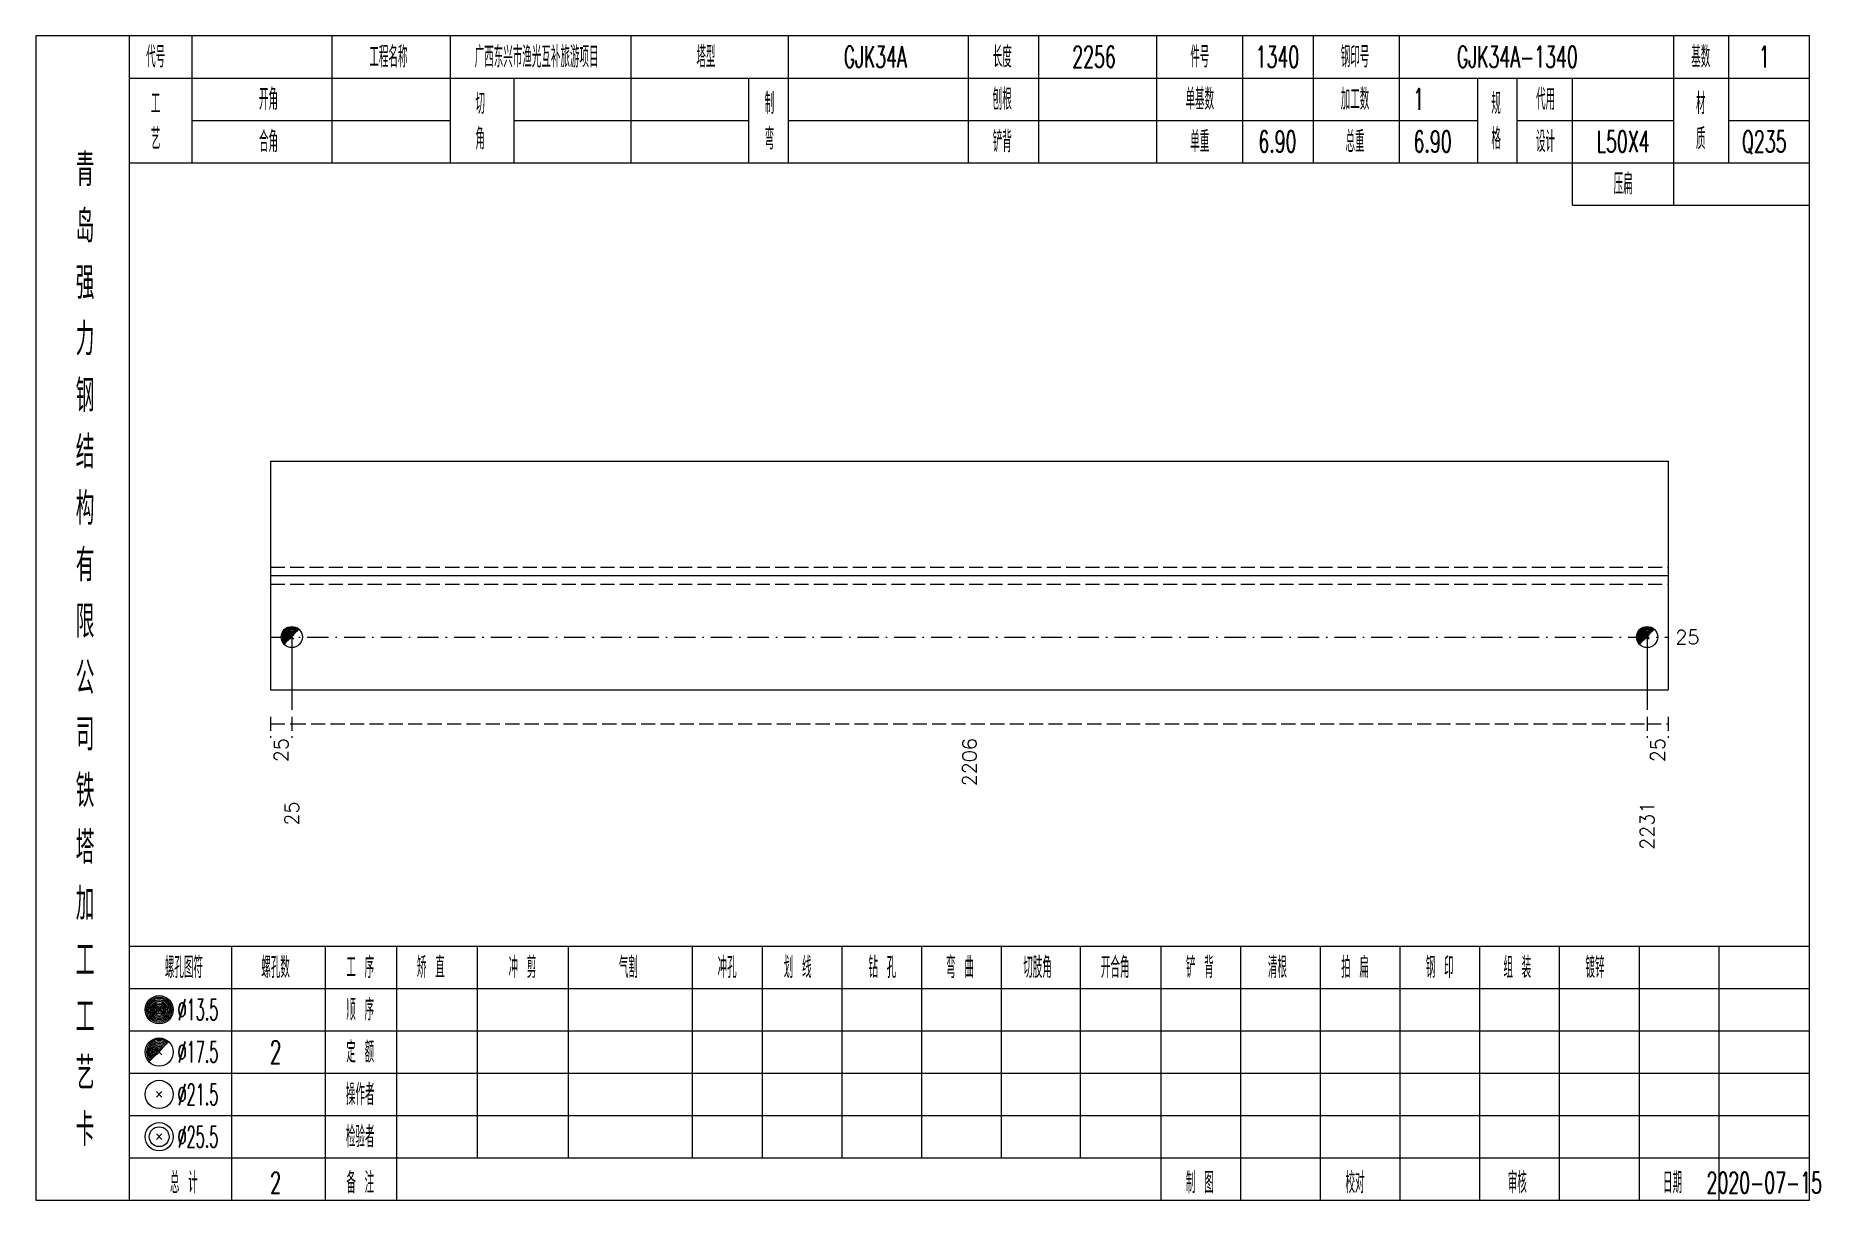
# Model space of a CAD drawing. Extents: x 0 to 2606, y -377 to 6479.
# Drawn here: x 1045.6 to 1298.5, y 175 to 340 of the extents above; entities that cross this region are included whole.
import ezdxf
from ezdxf.enums import TextEntityAlignment as Align

# ---------------------------------------------------------------- set-up
doc = ezdxf.new("R2010")
doc.units = 0
doc.header["$MEASUREMENT"] = 0
doc.linetypes.add('一点画线', pattern=[5.2, 3, -1, 0.2, -1])
doc.linetypes.add('虚线', pattern=[2.75, 2, -0.75])
doc.layers.get('0').update_dxf_attribs({"linetype": 'CONTINUOUS', "lineweight": 25})
doc.layers.add('1', color=7, linetype='CONTINUOUS', lineweight=25)
doc.layers.add('4', color=7, linetype='CONTINUOUS', lineweight=25)
doc.styles.get("Standard").update_dxf_attribs({"font": 'simplex.shx', "width": 0.7, "height": 3, "bigfont": 'gbhzfs.shx'})

msp = doc.modelspace()

# ---------------------------------------------------------------- texts
at = {"color": 7, "linetype": 'Continuous', "lineweight": 13}
msp.add_text('25', height=2, dxfattribs=at).set_placement((1278, 254.8), align=Align.MIDDLE_LEFT)
at = {"color": 8, "linetype": 'Continuous', "lineweight": 9}
for s, p in [('25', (1080.4, 240.5)), ('2206', (1177.95, 240.5)), ('25', (1275.5, 240.5))]:
    msp.add_text(s, height=2, rotation=90, dxfattribs=at).set_placement(p, align=Align.MIDDLE_RIGHT)
at = {"layer": '1', "color": 7, "linetype": 'Continuous', "lineweight": 13}
for s, p in [('25', (1081.9, 231.5)), ('2231', (1274, 231.5))]:
    msp.add_text(s, height=2, rotation=90, dxfattribs=at).set_placement(p, align=Align.MIDDLE_RIGHT)
at = {"layer": '4', "color": 1, "linetype": 'Continuous', "lineweight": 13}
for s, height, width, p in [('代号', 3, 0.6, (1062.6, 337)), ('工程名称', 3, 0.6, (1095.6, 337)), ('广西东兴市渔光互补旅游项目', 3, 0.6, (1116.6, 337)), ('塔型', 3, 0.6, (1140.6, 337)), ('GJK34A', 3, 0.6, (1164.6, 337)), ('长度', 3, 0.6, (1182.6, 337)), ('2256', 3, 0.6, (1195.6, 337)), ('件号', 3, 0.6, (1210.6, 337)), ('1340', 3, 0.6, (1221.6, 337)), ('钢印号', 3, 0.6, (1232.6, 337)), ('GJK34A-1340', 3, 0.6, (1255.6, 337)), ('基数', 3, 0.6, (1281.6, 337)), ('1', 3, 0.6, (1290.6, 337)), ('工', 3, 0.6, (1062.6, 330.4)), ('开角', 3, 0.6, (1078.6, 331)), ('切', 3, 0.6, (1108.6, 330.4)), ('制', 3, 0.6, (1149.6, 330.4)), ('刨根', 3, 0.6, (1182.6, 331)), ('单基数', 3, 0.6, (1210.6, 331)), ('加工数', 3, 0.6, (1232.6, 331)), ('1', 3, 0.6, (1241.6, 331)), ('规', 3, 0.6, (1252.6, 330.4)), ('代用', 3, 0.6, (1259.6, 331)), ('材', 3, 0.6, (1281.6, 330.4)), ('艺', 3, 0.6, (1062.6, 325.4)), ('合角', 3, 0.6, (1078.6, 325)), ('角', 3, 0.6, (1108.6, 325.4)), ('弯', 3, 0.6, (1149.6, 325.4)), ('铲背', 3, 0.6, (1182.6, 325)), ('单重', 3, 0.6, (1210.6, 325)), ('6.90', 3, 0.6, (1221.6, 325)), ('总重', 3, 0.6, (1232.6, 325)), ('6.90', 3, 0.6, (1243.6, 325)), ('格', 3, 0.6, (1252.6, 325.4)), ('设计', 3, 0.6, (1259.6, 325)), ('L50X4', 3, 0.6, (1270.6, 325)), ('质', 3, 0.6, (1281.6, 325.4)), ('Q235', 3, 0.6, (1290.6, 325)), ('青', 4.6, 0.8, (1052.6, 321)), ('压扁', 3, 0.6, (1270.6, 319)), ('岛', 4.6, 0.8, (1052.6, 313)), ('强', 4.6, 0.8, (1052.6, 305)), ('力', 4.6, 0.8, (1052.6, 297)), ('钢', 4.6, 0.8, (1052.6, 289)), ('结', 4.6, 0.8, (1052.6, 281)), ('构', 4.6, 0.8, (1052.6, 273)), ('有', 4.6, 0.8, (1052.6, 265)), ('限', 4.6, 0.8, (1052.6, 257)), ('公', 4.6, 0.8, (1052.6, 249)), ('司', 4.6, 0.8, (1052.6, 241)), ('铁', 4.6, 0.8, (1052.6, 233)), ('塔', 4.6, 0.8, (1052.6, 225)), ('加', 4.6, 0.8, (1052.6, 217)), ('工', 4.6, 0.8, (1052.6, 209)), ('螺孔图符', 3, 0.6, (1066.6, 208)), ('螺孔数', 3, 0.6, (1079.6, 208)), ('工 序', 3, 0.6, (1091.6, 208)), ('矫 直', 3, 0.6, (1101.6, 208)), ('冲 剪', 3, 0.6, (1114.6, 208)), ('气割', 3, 0.6, (1129.6, 208)), ('冲孔', 3, 0.6, (1143.6, 208)), ('划 线', 3, 0.6, (1153.6, 208)), ('钻 孔', 3, 0.6, (1165.6, 208)), ('弯 曲', 3, 0.6, (1176.6, 208)), ('切肢角', 3, 0.6, (1187.6, 208)), ('开合角', 3, 0.6, (1198.6, 208)), ('铲 背', 3, 0.6, (1210.6, 208)), ('清根', 3, 0.6, (1221.6, 208)), ('拍 扁', 3, 0.6, (1232.6, 208)), ('钢 印', 3, 0.6, (1244.6, 208)), ('组 装', 3, 0.6, (1255.6, 208)), ('镀锌', 3, 0.6, (1266.6, 208)), ('工', 4.6, 0.8, (1052.6, 201)), ('%%C13.5', 3, 0.5, (1068.6, 202)), ('顺 序', 3, 0.6, (1091.6, 202)), ('%%C17.5', 3, 0.5, (1068.6, 196)), ('2', 3.2, 0.6, (1079.6, 196)), ('定 额', 3, 0.6, (1091.6, 196)), ('艺', 4.6, 0.8, (1052.6, 193)), ('%%C21.5', 3, 0.5, (1068.6, 190)), ('操作者', 3, 0.6, (1091.6, 190)), ('卡', 4.6, 0.8, (1052.6, 185)), ('%%C25.5', 3, 0.5, (1068.6, 184)), ('检验者', 3, 0.6, (1091.6, 184)), ('总 计', 3, 0.6, (1066.6, 177.5)), ('2', 3, 0.6, (1079.6, 177.5)), ('备 注', 3, 0.6, (1091.6, 177.5)), ('制 图', 3, 0.6, (1210.6, 177.5)), ('校对', 3, 0.6, (1232.6, 177.5)), ('审核', 3, 0.6, (1255.6, 177.5)), ('日期', 3, 0.6, (1277.6, 177.5)), ('2020-07-15', 3, 0.6, (1290.6, 177.5))]:
    msp.add_text(s, height=height, dxfattribs=dict(at, width=width)).set_placement(p, align=Align.MIDDLE_CENTER)

# ---------------------------------------------------------------- linework, layer by layer
at = {"color": 7, "linetype": 'Continuous', "lineweight": 18}
for p, q in [((1078.9, 279.7), (1078.9, 247.3)), ((1078.9, 279.7), (1277, 279.7)), ((1277, 279.7), (1277, 247.3)), ((1078.9, 263.5), (1277, 263.5))]:
    msp.add_line(p, q, dxfattribs=at)
at = {"color": 1, "linetype": '虚线', "lineweight": 18}
for p, q in [((1078.9, 264.7), (1277, 264.7)), ((1078.9, 262.3), (1277, 262.3))]:
    msp.add_line(p, q, dxfattribs=at)
at = {"color": 3, "linetype": '一点画线', "lineweight": 13}
msp.add_line((1078.9, 254.8), (1277, 254.8), dxfattribs=at)
at = {"color": 7, "linetype": 'Continuous', "lineweight": 13}
for p, q in [((1081.9, 254.8), (1081.9, 244.5)), ((1274, 254.8), (1274, 244.5))]:
    msp.add_line(p, q, dxfattribs=at)
at = {"color": 8, "linetype": '虚线', "lineweight": 9}
for p, q in [((1078.9, 243.5), (1078.9, 240.5)), ((1081.9, 243.5), (1081.9, 240.5)), ((1081.9, 243.5), (1081.9, 240.5)), ((1274, 243.5), (1274, 240.5)), ((1274, 243.5), (1274, 240.5)), ((1277, 243.5), (1277, 240.5)), ((1078.9, 242.5), (1081.9, 242.5)), ((1081.9, 242.5), (1274, 242.5)), ((1274, 242.5), (1277, 242.5))]:
    msp.add_line(p, q, dxfattribs=at)
at = {"layer": '1', "color": 7, "linetype": 'Continuous', "lineweight": 0}
for p, q in [((1081.6, 254.5), (1082.2, 255.1)), ((1081.6, 255.1), (1082.2, 254.5)), ((1273.7, 254.5), (1274.3, 255.1)), ((1273.7, 255.1), (1274.3, 254.5))]:
    msp.add_line(p, q, dxfattribs=at)
at = {"layer": '1', "color": 7, "linetype": 'Continuous', "lineweight": 18}
msp.add_line((1078.9, 247.3), (1277, 247.3), dxfattribs=at)
at = {"layer": '1', "color": 7, "linetype": 'Continuous', "lineweight": 13}
for centre in [(1081.9, 254.8), (1274, 254.8)]:
    msp.add_circle(centre, 1.5, dxfattribs=at)
for centre, radius in [((1081.9, 254.8), 1.35), ((1081.9, 254.8), 1.2), ((1081.9, 254.8), 1.05), ((1081.9, 254.8), 0.9), ((1081.9, 254.8), 0.75), ((1274, 254.8), 1.35), ((1274, 254.8), 1.2), ((1274, 254.8), 1.05), ((1274, 254.8), 0.9), ((1274, 254.8), 0.75), ((1081.9, 254.8), 0.6), ((1081.9, 254.8), 0.45), ((1081.9, 254.8), 0.3), ((1081.9, 254.8), 0.15), ((1274, 254.8), 0.6), ((1274, 254.8), 0.45), ((1274, 254.8), 0.3), ((1274, 254.8), 0.15)]:
    msp.add_arc(centre, radius, 45, 225, dxfattribs=at)
at = {"layer": '4', "color": 1, "linetype": 'Continuous', "lineweight": 18}
for p, q in [((1058.9, 175), (1058.9, 340)), ((1067.8, 322), (1067.8, 340)), ((1087.6, 322), (1087.6, 340)), ((1104.4, 322), (1104.4, 340)), ((1130, 322), (1130, 340)), ((1152.3, 322), (1152.3, 340)), ((1177.8, 322), (1177.8, 340)), ((1187.8, 322), (1187.8, 340)), ((1204.5, 322), (1204.5, 340)), ((1216.7, 322), (1216.7, 340)), ((1226.7, 322), (1226.7, 340)), ((1238.9, 322), (1238.9, 340)), ((1277.8, 316), (1277.8, 340)), ((1285.6, 322), (1285.6, 340)), ((1058.9, 334), (1297, 334)), ((1113.4, 322), (1113.4, 334)), ((1146.7, 322), (1146.7, 334)), ((1250, 322), (1250, 334)), ((1255.6, 322), (1255.6, 334)), ((1263.4, 316), (1263.4, 334)), ((1067.8, 328), (1104.4, 328)), ((1113.4, 328), (1146.7, 328)), ((1152.3, 328), (1250, 328)), ((1255.6, 328), (1277.8, 328)), ((1285.6, 328), (1297, 328)), ((1058.9, 322), (1297, 322)), ((1263.4, 316), (1297, 316)), ((1058.9, 211), (1297, 211)), ((1073.4, 175), (1073.4, 211)), ((1086.7, 175), (1086.7, 211)), ((1096.8, 175), (1096.8, 211)), ((1108.2, 181), (1108.2, 211)), ((1121.1, 181), (1121.1, 211)), ((1138.7, 181), (1138.7, 211)), ((1148.6, 181), (1148.6, 211)), ((1159.9, 181), (1159.9, 211)), ((1171.2, 181), (1171.2, 211)), ((1182.5, 181), (1182.5, 211)), ((1193.7, 181), (1193.7, 211)), ((1205.1, 181), (1205.1, 211)), ((1216.4, 181), (1216.4, 211)), ((1227.7, 181), (1227.7, 211)), ((1239, 181), (1239, 211)), ((1250.3, 181), (1250.3, 211)), ((1261.6, 181), (1261.6, 211)), ((1272.9, 181), (1272.9, 211)), ((1284.2, 181), (1284.2, 211)), ((1058.9, 205), (1297, 205)), ((1058.9, 199), (1297, 199)), ((1058.9, 193), (1297, 193)), ((1058.9, 187), (1297, 187)), ((1058.9, 181), (1297, 181)), ((1205.1, 175), (1205.1, 181)), ((1216.4, 175), (1216.4, 181)), ((1227.7, 175), (1227.7, 181)), ((1239, 175), (1239, 181)), ((1250.3, 175), (1250.3, 181)), ((1261.6, 175), (1261.6, 181)), ((1272.9, 175), (1272.9, 181)), ((1284.2, 175), (1284.2, 181))]:
    msp.add_line(p, q, dxfattribs=at)
at = {"layer": '4', "color": 7, "linetype": 'Continuous', "lineweight": 13}
for p, q in [((1062.9, 201.8), (1063.3, 202.2)), ((1063.3, 201.8), (1062.9, 202.2)), ((1062.7, 189.6), (1063.5, 190.4)), ((1063.5, 189.6), (1062.7, 190.4)), ((1062.7, 183.6), (1063.5, 184.4)), ((1063.5, 183.6), (1062.7, 184.4))]:
    msp.add_line(p, q, dxfattribs=at)
at = {"layer": '4', "color": 7, "linetype": 'Continuous', "lineweight": 0}
for p, q in [((1062.7, 195.6), (1063.5, 196.4)), ((1062.7, 196.4), (1063.5, 195.6))]:
    msp.add_line(p, q, dxfattribs=at)
at = {"layer": '4', "color": 1, "linetype": 'Continuous', "lineweight": 18}
msp.add_lwpolyline([(1045.6, 340), (1045.6, 175), (1297, 175), (1297, 340)], close=True, dxfattribs=at)
at = {"layer": '4', "color": 7, "linetype": 'Continuous', "lineweight": 13}
for centre, radius in [((1063.1, 202), 2), ((1063.1, 202), 1.8), ((1063.1, 202), 1.6), ((1063.1, 202), 1.4), ((1063.1, 202), 1.2), ((1063.1, 202), 1), ((1063.1, 202), 0.8), ((1063.1, 202), 0.6), ((1063.1, 202), 0.4), ((1063.1, 202), 0.2), ((1063.1, 196), 2), ((1063.1, 190), 2), ((1063.1, 184), 2), ((1063.1, 184), 1.4)]:
    msp.add_circle(centre, radius, dxfattribs=at)
for radius in [1.8, 1.6, 1.4, 1.2, 1, 0.8, 0.6, 0.4, 0.2]:
    msp.add_arc((1063.1, 196), radius, 45, 225, dxfattribs=at)

msp.set_redraw_order([(e.dxf.handle, doc.entitydb.next_handle()) for e in msp.query("TEXT MTEXT ATTDEF DIMENSION ARC_DIMENSION")])  # texts and dimensions are drawn at this point

doc.saveas('drawing.dxf')
